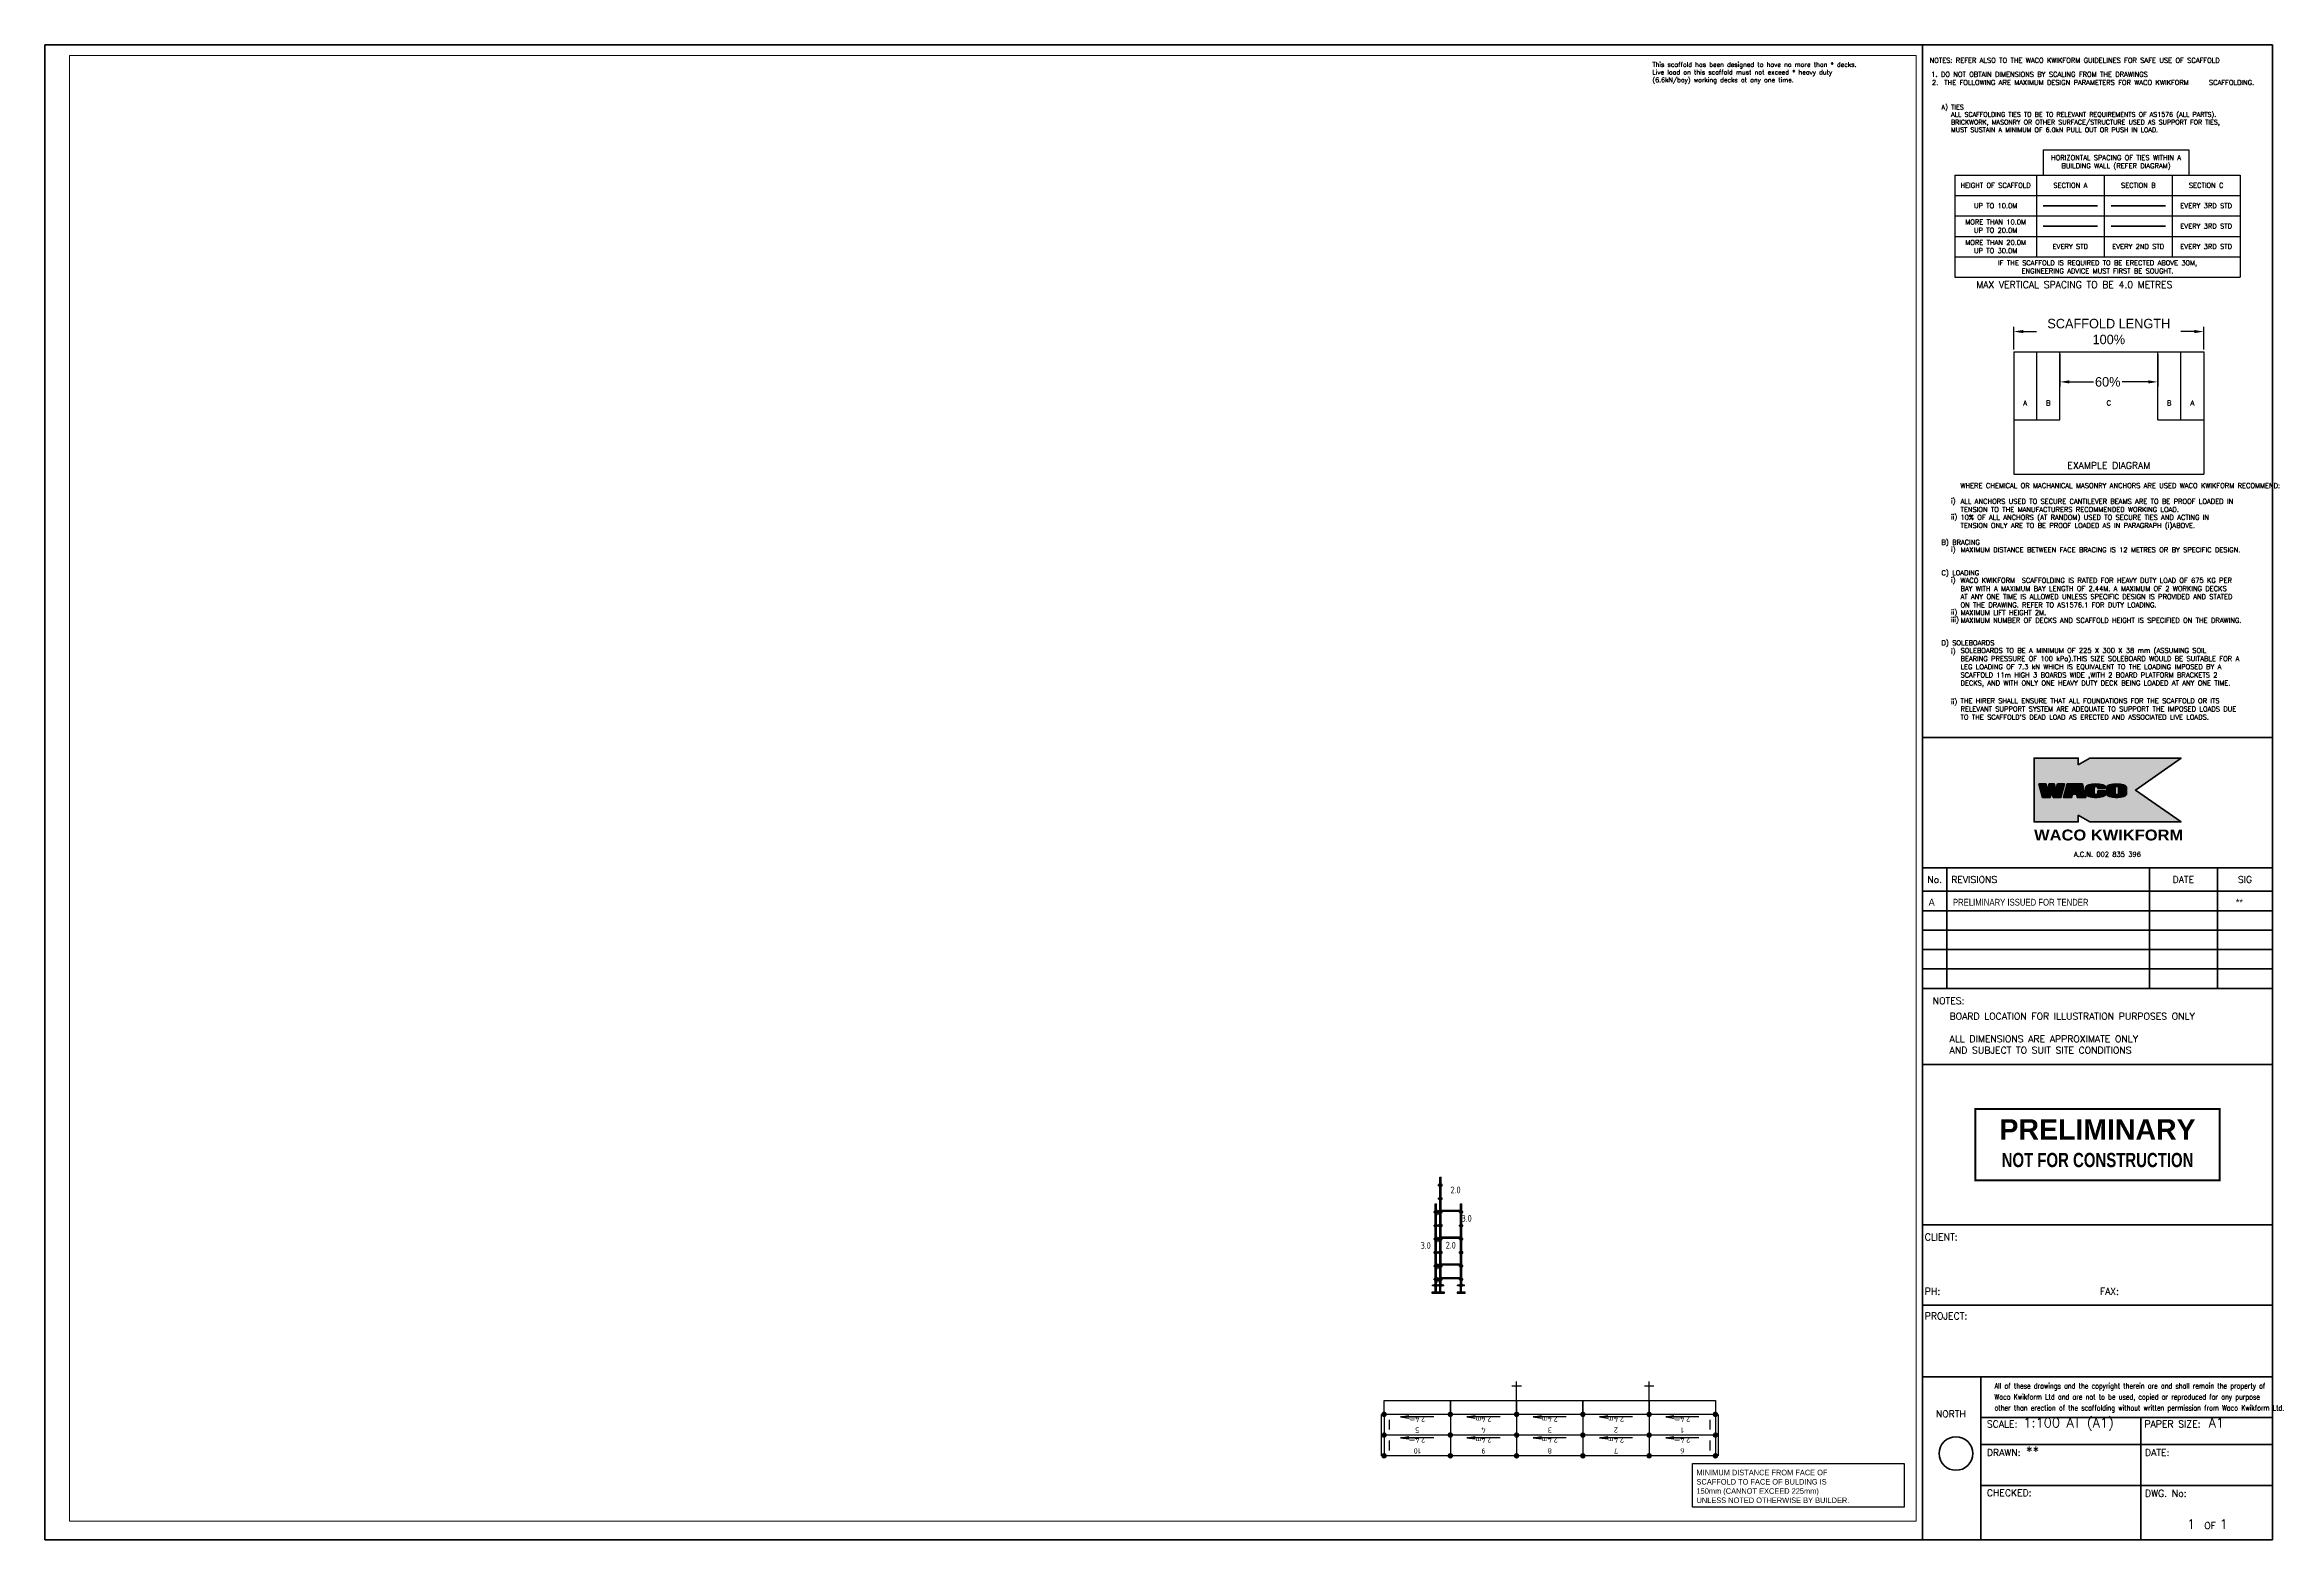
# Paper-space layout 'WACO Kwikform A1 Drawing Sheet' of a CAD drawing. Header units: millimetres. Extents: x 0 to 822, y 0 to 550.
# The model-space entities are those that its viewports show. They can reach past a viewport. Long polylines and large blocks are cut down to what shows.
import ezdxf
from ezdxf.enums import TextEntityAlignment as Align

# ---------------------------------------------------------------- set-up
doc = ezdxf.new("R2010")
doc.units = ezdxf.units.MM
doc.header["$PDMODE"] = 34
doc.header["$PDSIZE"] = -10
doc.linetypes.add('KwikScaf_DASHED', pattern=[3.75, 2.5, -1.25])
doc.linetypes.add('KwikScaf_Line', pattern=[1, 1, 0])
doc.layers.get('0').update_dxf_attribs({"linetype": 'CONTINUOUS'})
doc.layers.get('Defpoints').update_dxf_attribs({"linetype": 'CONTINUOUS'})
for name, color, linetype in [('DISTANCE', 3, 'CONTINUOUS'), ('KwikScaf Matrix', 7, 'CONTINUOUS'), ('KwikScaf Schematic', 7, 'CONTINUOUS'), ('KwikScaf Sections', 7, 'CONTINUOUS'), ('PRELIMINARY', 7, 'CONTINUOUS'), ('RED', 8, 'CONTINUOUS')]:
    doc.layers.add(name, color=color, linetype=linetype)
for name, color, linetype, lineweight in [('Sheet 018', 10, 'CONTINUOUS', 18), ('Sheet 025', 7, 'CONTINUOUS', 25), ('Sheet 035', 5, 'CONTINUOUS', 35), ('Sheet 050', 130, 'CONTINUOUS', 50), ('Sheet 070', 180, 'CONTINUOUS', 70)]:
    doc.layers.add(name, color=color, linetype=linetype, lineweight=lineweight)
doc.layers.add('Viewport', color=7, linetype='CONTINUOUS', plot=False)
doc.styles.add('ARCH', font='archd.shx', dxfattribs={"height": 250})
doc.styles.add('KwikScaf ISO', font='isocp.shx')
doc.styles.add('ROMANS', font='romans')
doc.styles.add('STAMP', font='ARIALBD.TTF')
doc.styles.add('WACO', font='ariblk.TTF')
doc.dimstyles.new('ISO-35', dxfattribs={"dimscale": 0, "dimtxt": 3.5, "dimasz": 3.5, "dimexe": 1.75, "dimexo": 0.875, "dimgap": 0.875, "dimtad": 1, "dimdsep": 46, "dimtxsty": 'Standard', "dimcen": 3.5, "dimadec": 0, "dimazin": 0, "dimtfac": 1, "dimtmove": 2, "dimatfit": 3, "dimfxl": 1, "dimtolj": 1, "dimtzin": 0, "dimarcsym": 0})
pattern_1 = [(0, (0, 0), (0, 0.174625), [0.127, -0.047625]), (90, (0, 0), (-0.174625, 1e-17), [0.127, -0.047625])]

# ---------------------------------------------------------------- blocks, each defined once
blk = doc.blocks.new('REVDES')
at = {"style": 'ARCH'}
for tag, p in [('01', (2.31, 1.87)), ('03', (87.68, 1.87)), ('04', (115.37, 1.87))]:
    blk.add_attdef(tag, p, '', height=2.5, dxfattribs=at)
at = {"style": 'ARCH', "width": 0.85}
blk.add_attdef('02', (11.25, 1.87), '', height=2.5, dxfattribs=at)
blk = doc.blocks.new('PREL')
at = {"layer": 'RED', "const_width": 100}
blk.add_lwpolyline([(6000, 1750), (-6000, 1750), (-6000, -1750), (6000, -1750)], close=True, dxfattribs=at)
at = {"layer": 'RED', "style": 'STAMP'}
blk.add_text('PRELIMINARY', height=1000, dxfattribs=at).set_placement((0, 750), align=Align.MIDDLE)
at = {"layer": 'RED', "style": 'STAMP', "width": 0.75}
blk.add_text('NOT FOR CONSTRUCTION', height=700, dxfattribs=at).set_placement((0, -750), align=Align.MIDDLE)
blk = doc.blocks.new('*D29')
at = {"color": 0, "lineweight": -2}
for p, q in [((724.69, 437.85), (724.69, 446.22)), ((728.19, 444.47), (733.14, 444.47)), ((791.19, 444.47), (786.23, 444.47)), ((794.69, 437.85), (794.69, 446.22))]:
    blk.add_line(p, q, dxfattribs=at)
at = {"color": 0}
for points in [[(728.19, 445.06), (728.19, 443.89), (724.69, 444.47)], [(791.19, 445.06), (791.19, 443.89), (794.69, 444.47)]]:
    blk.add_solid(points, dxfattribs=at)
at = {"layer": 'Defpoints', "color": 0}
for p in [(794.69, 444.47), (724.69, 436.98), (794.69, 436.98)]:
    blk.add_point(p, dxfattribs=at)
at = {"color": 0, "insert": (759.69, 444.47), "char_height": 3.5, "attachment_point": 5}
blk.add_mtext('\\A1;SCAFFOLD LENGTH\\P100%', dxfattribs=at)
blk = doc.blocks.new('*D30')
at = {"color": 0, "lineweight": -2}
for p, q in [((741.69, 436.1), (741.69, 424.21)), ((777.69, 436.1), (777.69, 424.21)), ((745.19, 425.96), (754.05, 425.96)), ((774.19, 425.96), (764.55, 425.96))]:
    blk.add_line(p, q, dxfattribs=at)
at = {"color": 0}
for points in [[(745.19, 426.54), (745.19, 425.38), (741.69, 425.96)], [(774.19, 426.54), (774.19, 425.38), (777.69, 425.96)]]:
    blk.add_solid(points, dxfattribs=at)
at = {"layer": 'Defpoints', "color": 0}
for p in [(741.69, 436.98), (777.69, 436.98), (777.69, 425.96)]:
    blk.add_point(p, dxfattribs=at)
at = {"color": 0, "insert": (759.3, 425.96), "char_height": 3.5, "attachment_point": 5}
blk.add_mtext('\\A1;60%', dxfattribs=at)
blk = doc.blocks.new('REVISED TITLE')
at = {"layer": 'Sheet 025', "style": 'ROMANS'}
for s, p in [('CLIENT:', (-128.05, 110.15)), ('PH:', (-128.05, 90.15)), ('FAX:', (-63.6, 90.15)), ('PROJECT:', (-128.05, 81.06)), ('SCALE:', (-105.19, 41.33)), ('PAPER SIZE:', (-47.19, 41.33)), ('DRAWN:', (-105.19, 30.85)), ('DATE:', (-46.99, 30.85)), ('CHECKED:', (-105.19, 16.04)), ('DWG. No:', (-46.99, 15.86)), ('OF', (-25.18, 3.98))]:
    blk.add_text(s, height=2.5, dxfattribs=at).set_placement(p)
at = {"layer": 'Sheet 035', "style": 'ROMANS'}
for tag, p in [('CLIENT_CONTACT', (-110.61, 110.15)), ('COMPANY', (-110.61, 105.15)), ('ADDRESS_STREET', (-110.61, 100.15)), ('CITY', (-110.61, 95.15)), ('PHONE_NO.', (-110.61, 90.15)), ('FAX_NO.', (-46.16, 90.15)), ('PROJECT_TITLE:', (-110.61, 81.06)), ('PROJECT_DESCRIPTION', (-110.61, 76.06)), ('PROJECT_DESCRIPTION_2', (-110.61, 71.06)), ('PROJECT_DESCRIPTION_3', (-110.61, 66.06)), ('PROJECT_DESCRIPTION_4', (-110.61, 61.06)), ('SCALE', (-91.76, 41.33)), ('PAPER_SIZE', (-23.56, 41.33)), ('DRAFTSMAN', (-90.76, 30.85)), ('DATE', (-35.55, 30.85)), ('DWG_NO', (-46.15, 9.93))]:
    blk.add_attdef(tag, p, '', height=3.5, dxfattribs=at)
for tag, p in [('PAGE_NO.', (-30.05, 3.98)), ('OF_PAGES.', (-18.05, 3.98))]:
    blk.add_attdef(tag, text='', height=3.5, dxfattribs=at).set_placement(p, align=Align.CENTER)
blk = doc.blocks.new('WACO LOGO')
h = blk.add_hatch()
h.set_pattern_fill('ANGLE', color=140, scale=0.025, style=0)
h.set_pattern_definition(pattern_1)
h.paths.add_polyline_path([(493.69, 275.27), (494.27, 273.1), (497.09, 273.1), (498.42, 278.06), (495.82, 278.06), (495.23, 275.87), (494.64, 278.06), (492.73, 278.06), (492.14, 275.87), (491.55, 278.06), (488.96, 278.06), (490.29, 273.1), (493.11, 273.1)])
h = blk.add_hatch()
h.set_pattern_fill('ANGLE', color=140, scale=0.025, style=0)
h.set_pattern_definition(pattern_1)
h.paths.add_polyline_path([(504.96, 278.06), (499.32, 278.06), (497.99, 273.1), (501.01, 273.1), (501.33, 274.31), (502.79, 274.31), (503.11, 273.1), (506.29, 273.1)])
h.paths.add_polyline_path([(502.14, 276.71), (502.6, 274.99), (501.68, 274.99)], flags=16)
h = blk.add_hatch()
h.set_pattern_fill('ANGLE', color=140, scale=0.025, style=0)
h.set_pattern_definition(pattern_1)
edge = h.paths.add_edge_path()
edge.add_ellipse((509.97, 276.84), major_axis=(-0.658, 0), ratio=0.455652, start_angle=180, end_angle=360, ccw=False)
edge.add_line((510.63, 276.84), (510.63, 276.42))
edge.add_line((510.63, 276.42), (513.49, 276.42))
edge.add_line((513.49, 276.42), (513.49, 276.96))
edge.add_ellipse((509.88, 276.96), major_axis=(-3.61, 0), ratio=0.304653, start_angle=180, end_angle=360)
edge.add_line((506.27, 276.96), (506.27, 274.2))
edge.add_ellipse((509.88, 274.2), major_axis=(-3.61, 0), ratio=0.304653, start_angle=0, end_angle=180)
edge.add_line((513.49, 274.2), (513.49, 275.5))
edge.add_line((513.49, 275.5), (510.63, 275.5))
edge.add_line((510.63, 275.5), (510.63, 274.44))
edge.add_ellipse((509.97, 274.48), major_axis=(-0.658, 0), ratio=0.455652, start_angle=0, end_angle=180, ccw=False)
edge.add_line((509.31, 274.48), (509.31, 276.88))
h = blk.add_hatch()
h.set_pattern_fill('ANGLE', color=140, scale=0.025, style=0)
h.set_pattern_definition(pattern_1)
edge = h.paths.add_edge_path()
edge.add_ellipse((517.56, 276.96), major_axis=(-3.61, 0), ratio=0.304653, start_angle=180, end_angle=360)
edge.add_line((513.95, 276.96), (513.95, 274.2))
edge.add_ellipse((517.56, 274.2), major_axis=(-3.61, 0), ratio=0.304653, start_angle=0, end_angle=180)
edge.add_line((521.17, 274.2), (521.17, 276.96))
edge = h.paths.add_edge_path(flags=16)
edge.add_ellipse((517.65, 276.84), major_axis=(-0.658, 0), ratio=0.455652, start_angle=180, end_angle=360, ccw=False)
edge.add_line((518.31, 276.84), (518.31, 274.44))
edge.add_ellipse((517.65, 274.48), major_axis=(-0.658, 0), ratio=0.455652, start_angle=0, end_angle=180, ccw=False)
edge.add_line((517, 274.48), (517, 276.88))
at = {"layer": 'Sheet 070'}
h = blk.add_hatch(color=51, dxfattribs=at)
h.paths.add_polyline_path([(501.68, 274.99), (502.6, 274.99), (502.14, 276.71)], flags=0)
h.paths.add_polyline_path([(506.29, 273.1), (504.96, 278.06), (499.32, 278.06), (497.99, 273.1), (501.01, 273.1), (501.33, 274.31), (502.79, 274.31), (503.11, 273.1)], flags=16)
h.paths.add_polyline_path([(490.29, 273.1), (488.96, 278.06), (491.55, 278.06), (492.14, 275.87), (492.73, 278.06), (494.64, 278.06), (495.23, 275.87), (495.82, 278.06), (498.42, 278.06), (497.09, 273.1), (494.27, 273.1), (493.69, 275.27), (493.11, 273.1)], flags=16)
h.paths.add_polyline_path([(503.44, 285.06), (503.44, 287.56), (487.19, 287.56), (487.19, 264.06), (503.44, 264.06), (503.44, 266.56), (507.77, 264.06), (541.27, 264.06), (524.49, 275.81), (541.27, 287.56), (507.77, 287.56)])
edge = h.paths.add_edge_path(flags=16)
edge.add_line((510.63, 274.48), (510.63, 275.5))
edge.add_line((510.63, 275.5), (513.49, 275.5))
edge.add_line((513.49, 275.5), (513.49, 274.2))
edge.add_ellipse((509.88, 274.2), major_axis=(-3.61, 0), ratio=0.304653, start_angle=0, end_angle=180, ccw=False)
edge.add_line((506.27, 274.2), (506.27, 276.96))
edge.add_ellipse((509.88, 276.96), major_axis=(-3.61, 0), ratio=0.304653, start_angle=180, end_angle=360, ccw=False)
edge.add_line((513.49, 276.96), (513.49, 276.42))
edge.add_line((513.49, 276.42), (510.63, 276.42))
edge.add_line((510.63, 276.42), (510.63, 276.84))
edge.add_ellipse((509.97, 276.84), major_axis=(-0.658, 0), ratio=0.455652, start_angle=180, end_angle=360)
edge.add_line((509.31, 276.84), (509.31, 274.48))
edge.add_ellipse((509.97, 274.48), major_axis=(-0.658, 0), ratio=0.455652, start_angle=0, end_angle=180)
edge = h.paths.add_edge_path(flags=16)
edge.add_ellipse((517.56, 274.2), major_axis=(-3.61, 0), ratio=0.304653, start_angle=0, end_angle=180, ccw=False)
edge.add_line((513.95, 274.2), (513.95, 276.96))
edge.add_ellipse((517.56, 276.96), major_axis=(-3.61, 0), ratio=0.304653, start_angle=180, end_angle=360, ccw=False)
edge.add_line((521.17, 276.96), (521.17, 274.2))
edge = h.paths.add_edge_path(flags=0)
edge.add_line((517, 276.84), (517, 274.48))
edge.add_ellipse((517.65, 274.48), major_axis=(-0.658, 0), ratio=0.455652, start_angle=0, end_angle=180)
edge.add_line((518.31, 274.48), (518.31, 276.84))
edge.add_ellipse((517.65, 276.84), major_axis=(-0.658, 0), ratio=0.455652, start_angle=180, end_angle=360)
for p, q in [((506.27, 276.96), (506.27, 274.2)), ((509.31, 276.84), (509.31, 274.48)), ((510.63, 276.84), (510.63, 276.42)), ((510.63, 276.42), (513.49, 276.42)), ((513.49, 276.42), (513.49, 276.96)), ((513.95, 276.96), (513.95, 274.2)), ((517, 276.84), (517, 274.48)), ((518.31, 276.84), (518.31, 274.48)), ((521.17, 274.2), (521.17, 276.96))]:
    blk.add_line(p, q, dxfattribs=at)
at = {"layer": 'Sheet 070', "color": 7}
blk.add_lwpolyline([(503.44, 285.06), (503.44, 287.56), (487.19, 287.56), (487.19, 264.06), (503.44, 264.06), (503.44, 266.56), (507.77, 264.06), (541.27, 264.06), (524.49, 275.81), (541.27, 287.56), (507.77, 287.56)], close=True, dxfattribs=at)
at = {"layer": 'Sheet 070'}
for points in [[(490.29, 273.1), (488.96, 278.06), (491.55, 278.06), (492.14, 275.87), (492.73, 278.06), (494.64, 278.06), (495.23, 275.87), (495.82, 278.06), (498.42, 278.06), (497.09, 273.1), (494.27, 273.1), (493.69, 275.27), (493.11, 273.1), (490.29, 273.1)], [(506.29, 273.1), (504.96, 278.06), (499.32, 278.06), (497.99, 273.1), (501.01, 273.1), (501.33, 274.31), (502.79, 274.31), (503.11, 273.1)], [(501.68, 274.99), (502.6, 274.99), (502.14, 276.71)]]:
    blk.add_lwpolyline(points, close=True, dxfattribs=at)
blk.add_lwpolyline([(510.63, 274.48), (510.63, 275.5), (513.49, 275.5), (513.49, 274.2)], dxfattribs=at)
for centre, major_axis, ratio in [((509.88, 276.96), (-3.61, 0), 0.304653), ((509.97, 276.84), (-0.658, 0), 0.455652), ((517.56, 276.96), (-3.61, 0), 0.304653), ((517.65, 276.84), (-0.658, 0), 0.455652)]:
    blk.add_ellipse(centre, major_axis=major_axis, ratio=ratio, start_param=3.141593, end_param=6.283185, dxfattribs=at)
at = {"layer": 'Sheet 070', "extrusion": (0, 0, -1)}
for centre, major_axis, ratio in [((509.88, 274.2), (-3.61, 0), 0.304653), ((509.97, 274.48), (-0.658, 0), 0.455652), ((517.56, 274.2), (-3.61, 0), 0.304653), ((517.65, 274.48), (-0.658, 0), 0.455652)]:
    blk.add_ellipse(centre, major_axis=major_axis, ratio=ratio, start_param=3.141593, end_param=6.283185, dxfattribs=at)
blk = doc.blocks.new('2D Jack Adjustable Screw')
at = {"color": 0, "extrusion": (1, -1.83691e-16, 2.30446e-16)}
for p, q in [((-265.5, 100), (-273.5, 100)), ((-273.5, 100), (-273.5, -52)), ((-265.5, 100), (-265.5, -52)), ((-265.5, 42.5), (-40, 42.5)), ((-265.5, 5.5), (-40, 5.5)), ((-40, 87.75), (-35, 87.75)), ((-40, 87.75), (-40, 24)), ((-40, 24), (-40, -39.75)), ((-35, 151.5), (-20, 151.5)), ((-35, 62.25), (-35, 151.5)), ((-35, 62.25), (-20, 62.25)), ((-20, 62.25), (-20, 151.5)), ((-20, 87.75), (0, 87.75)), ((0, 24), (0, 87.75)), ((0, 42.5), (454.5, 42.5)), ((0, -39.75), (0, 24)), ((0, 5.5), (454.5, 5.5)), ((454.5, 24), (454.5, 42.5)), ((454.5, 5.5), (454.5, 24)), ((-265.5, -52), (-273.5, -52)), ((-40, -39.75), (-35, -39.75)), ((-20, -14.25), (-35, -14.25)), ((-35, -103.5), (-35, -14.25)), ((-35, -103.5), (-20, -103.5)), ((-20, -103.5), (-20, -14.25)), ((-20, -39.75), (0, -39.75))]:
    blk.add_line(p, q, dxfattribs=at)
blk = doc.blocks.new('2D Standard 3 Metre')
at = {"layer": 'KwikScaf Matrix', "color": 0, "extrusion": (0, 1, 0)}
for p, q in [((-185, -24), (-185, 24)), ((-185, 24), (-8, 24)), ((-33, 16), (7, 16)), ((-33, 16), (-33, 6)), ((-33, 6), (-33, -6)), ((-8, 64), (-8, 60)), ((-8, 64), (32, 64)), ((-8, 60), (-8, 22)), ((-8, 22), (32, 22)), ((-8, 22), (-8, 18)), ((32, 18), (-8, 18)), ((7, 6), (7, 16)), ((7, -6), (7, 6)), ((32, 60), (32, 64)), ((32, 22), (32, 60)), ((32, 24), (487, 24)), ((32, 18), (32, 22)), ((462, 16), (462, 6)), ((462, 16), (502, 16)), ((462, 6), (462, -6)), ((487, 64), (487, 60)), ((487, 64), (527, 64)), ((487, 60), (487, 22)), ((487, 22), (527, 22)), ((487, 22), (487, 18)), ((527, 18), (487, 18)), ((502, 6), (502, 16)), ((502, -6), (502, 6)), ((527, 60), (527, 64)), ((527, 22), (527, 60)), ((527, 24), (982, 24)), ((527, 18), (527, 22)), ((957, 16), (997, 16)), ((957, 16), (957, 6)), ((957, 6), (957, -6)), ((982, 64), (982, 60)), ((982, 64), (1022, 64)), ((982, 60), (982, 22)), ((982, 22), (1022, 22)), ((982, 22), (982, 18)), ((1022, 18), (982, 18)), ((997, 6), (997, 16)), ((997, -6), (997, 6)), ((1022, 60), (1022, 64)), ((1022, 22), (1022, 60)), ((1022, 24), (1477, 24)), ((1022, 18), (1022, 22)), ((1452, 16), (1492, 16)), ((1452, 16), (1452, 6)), ((1452, 6), (1452, -6)), ((1477, 64), (1477, 60)), ((1477, 64), (1517, 64)), ((1477, 60), (1477, 22)), ((1477, 22), (1517, 22)), ((1477, 22), (1477, 18)), ((1517, 18), (1477, 18)), ((1492, 6), (1492, 16)), ((1492, -6), (1492, 6)), ((1517, 60), (1517, 64)), ((1517, 22), (1517, 60)), ((1517, 24), (1972, 24)), ((1517, 18), (1517, 22)), ((1947, 16), (1987, 16)), ((1947, 16), (1947, 6)), ((1947, 6), (1947, -6)), ((1972, 64), (1972, 60)), ((1972, 64), (2012, 64)), ((1972, 60), (1972, 22)), ((1972, 22), (2012, 22)), ((1972, 22), (1972, 18)), ((2012, 18), (1972, 18)), ((1987, 6), (1987, 16)), ((1987, -6), (1987, 6)), ((2012, 60), (2012, 64)), ((2012, 22), (2012, 60)), ((2012, 24), (2467, 24)), ((2012, 18), (2012, 22)), ((2442, 16), (2442, 6)), ((2442, 16), (2482, 16)), ((2442, 6), (2442, -6)), ((2467, 64), (2467, 60)), ((2467, 64), (2507, 64)), ((2467, 60), (2467, 22)), ((2467, 22), (2507, 22)), ((2467, 22), (2467, 18)), ((2507, 18), (2467, 18)), ((2482, 6), (2482, 16)), ((2482, -6), (2482, 6)), ((2507, 60), (2507, 64)), ((2507, 22), (2507, 60)), ((2507, 24), (2787, 24)), ((2507, 18), (2507, 22)), ((2787, 24), (2787, -24)), ((-185, -24), (-8, -24)), ((-33, -6), (-33, -16)), ((-33, -16), (7, -16)), ((-8, -18), (32, -18)), ((-8, -18), (-8, -22)), ((-8, -22), (-8, -60)), ((-8, -22), (32, -22)), ((-8, -60), (-8, -64)), ((-8, -64), (32, -64)), ((7, -16), (7, -6)), ((32, -22), (32, -18)), ((32, -60), (32, -22)), ((32, -24), (487, -24)), ((32, -64), (32, -60)), ((462, -6), (462, -16)), ((462, -16), (502, -16)), ((487, -18), (527, -18)), ((487, -18), (487, -22)), ((487, -22), (487, -60)), ((487, -22), (527, -22)), ((487, -60), (487, -64)), ((487, -64), (527, -64)), ((502, -16), (502, -6)), ((527, -22), (527, -18)), ((527, -60), (527, -22)), ((527, -24), (982, -24)), ((527, -64), (527, -60)), ((957, -6), (957, -16)), ((957, -16), (997, -16)), ((982, -18), (1022, -18)), ((982, -18), (982, -22)), ((982, -22), (982, -60)), ((982, -22), (1022, -22)), ((982, -60), (982, -64)), ((982, -64), (1022, -64)), ((997, -16), (997, -6)), ((1022, -22), (1022, -18)), ((1022, -60), (1022, -22)), ((1022, -24), (1477, -24)), ((1022, -64), (1022, -60)), ((1452, -6), (1452, -16)), ((1452, -16), (1492, -16)), ((1477, -18), (1517, -18)), ((1477, -18), (1477, -22)), ((1477, -22), (1477, -60)), ((1477, -22), (1517, -22)), ((1477, -60), (1477, -64)), ((1477, -64), (1517, -64)), ((1492, -16), (1492, -6)), ((1517, -22), (1517, -18)), ((1517, -60), (1517, -22)), ((1517, -24), (1972, -24)), ((1517, -64), (1517, -60)), ((1947, -6), (1947, -16)), ((1947, -16), (1987, -16)), ((1972, -18), (2012, -18)), ((1972, -18), (1972, -22)), ((1972, -22), (1972, -60)), ((1972, -22), (2012, -22)), ((1972, -60), (1972, -64)), ((1972, -64), (2012, -64)), ((1987, -16), (1987, -6)), ((2012, -22), (2012, -18)), ((2012, -60), (2012, -22)), ((2012, -24), (2467, -24)), ((2012, -64), (2012, -60)), ((2442, -6), (2442, -16)), ((2442, -16), (2482, -16)), ((2467, -18), (2507, -18)), ((2467, -18), (2467, -22)), ((2467, -22), (2467, -60)), ((2467, -22), (2507, -22)), ((2467, -60), (2467, -64)), ((2467, -64), (2507, -64)), ((2482, -16), (2482, -6)), ((2507, -22), (2507, -18)), ((2507, -60), (2507, -22)), ((2507, -24), (2787, -24)), ((2507, -64), (2507, -60))]:
    blk.add_line(p, q, dxfattribs=at)
blk = doc.blocks.new('2D Standard 2 Metre')
at = {"layer": 'KwikScaf Matrix', "color": 0, "extrusion": (0, 1, 0)}
for p, q in [((-185, -24), (-185, 24)), ((-185, 24), (-8, 24)), ((-33, 16), (7, 16)), ((-33, 16), (-33, 6)), ((-33, 6), (-33, -6)), ((-8, 64), (-8, 60)), ((-8, 64), (32, 64)), ((-8, 60), (-8, 22)), ((-8, 22), (32, 22)), ((-8, 22), (-8, 18)), ((32, 18), (-8, 18)), ((7, 6), (7, 16)), ((7, -6), (7, 6)), ((32, 60), (32, 64)), ((32, 22), (32, 60)), ((32, 24), (487, 24)), ((32, 18), (32, 22)), ((462, 16), (502, 16)), ((462, 16), (462, 6)), ((462, 6), (462, -6)), ((487, 64), (487, 60)), ((487, 64), (527, 64)), ((487, 60), (487, 22)), ((487, 22), (527, 22)), ((487, 22), (487, 18)), ((527, 18), (487, 18)), ((502, 6), (502, 16)), ((502, -6), (502, 6)), ((527, 60), (527, 64)), ((527, 22), (527, 60)), ((527, 24), (982, 24)), ((527, 18), (527, 22)), ((957, 16), (997, 16)), ((957, 16), (957, 6)), ((957, 6), (957, -6)), ((982, 64), (982, 60)), ((982, 64), (1022, 64)), ((982, 60), (982, 22)), ((982, 22), (1022, 22)), ((982, 22), (982, 18)), ((1022, 18), (982, 18)), ((997, 6), (997, 16)), ((997, -6), (997, 6)), ((1022, 60), (1022, 64)), ((1022, 22), (1022, 60)), ((1022, 24), (1477, 24)), ((1022, 18), (1022, 22)), ((1452, 16), (1492, 16)), ((1452, 16), (1452, 6)), ((1452, 6), (1452, -6)), ((1477, 64), (1517, 64)), ((1477, 64), (1477, 60)), ((1477, 60), (1477, 22)), ((1477, 22), (1517, 22)), ((1477, 22), (1477, 18)), ((1517, 18), (1477, 18)), ((1492, 6), (1492, 16)), ((1492, -6), (1492, 6)), ((1517, 60), (1517, 64)), ((1517, 22), (1517, 60)), ((1517, 24), (1796, 24)), ((1517, 18), (1517, 22)), ((1796, 24), (1796, -24)), ((-185, -24), (-8, -24)), ((-33, -6), (-33, -16)), ((-33, -16), (7, -16)), ((-8, -18), (32, -18)), ((-8, -18), (-8, -22)), ((-8, -22), (-8, -60)), ((-8, -22), (32, -22)), ((-8, -60), (-8, -64)), ((-8, -64), (32, -64)), ((7, -16), (7, -6)), ((32, -22), (32, -18)), ((32, -60), (32, -22)), ((32, -24), (487, -24)), ((32, -64), (32, -60)), ((462, -6), (462, -16)), ((462, -16), (502, -16)), ((487, -18), (527, -18)), ((487, -18), (487, -22)), ((487, -22), (487, -60)), ((487, -22), (527, -22)), ((487, -60), (487, -64)), ((487, -64), (527, -64)), ((502, -16), (502, -6)), ((527, -22), (527, -18)), ((527, -60), (527, -22)), ((527, -24), (982, -24)), ((527, -64), (527, -60)), ((957, -6), (957, -16)), ((957, -16), (997, -16)), ((982, -18), (1022, -18)), ((982, -18), (982, -22)), ((982, -22), (982, -60)), ((982, -22), (1022, -22)), ((982, -60), (982, -64)), ((982, -64), (1022, -64)), ((997, -16), (997, -6)), ((1022, -22), (1022, -18)), ((1022, -60), (1022, -22)), ((1022, -24), (1477, -24)), ((1022, -64), (1022, -60)), ((1452, -6), (1452, -16)), ((1452, -16), (1492, -16)), ((1477, -18), (1517, -18)), ((1477, -18), (1477, -22)), ((1477, -22), (1517, -22)), ((1477, -22), (1477, -60)), ((1477, -60), (1477, -64)), ((1477, -64), (1517, -64)), ((1492, -16), (1492, -6)), ((1517, -22), (1517, -18)), ((1517, -60), (1517, -22)), ((1517, -24), (1796, -24)), ((1517, -64), (1517, -60))]:
    blk.add_line(p, q, dxfattribs=at)
blk = doc.blocks.new('Double C Coupler')
at = {"color": 3}
for p, q in [((-120, 0), (-62, 0)), ((-120, -5), (-120, 0)), ((0, 0), (-58, 0)), ((0, -5), (0, 0)), ((-67, -5), (-120, -5)), ((-120, -62), (-120, -57)), ((-120, -57), (-67, -57)), ((-62, -62), (-120, -62)), ((-109, -5), (-109, -57)), ((-105, -62), (-75, -62)), ((-65, -55), (-65, -7)), ((-60, -2), (-60, -60)), ((-60, -2), (-60, -60)), ((-58, -62), (0, -62)), ((-55, -55), (-55, -7)), ((-53, -5), (0, -5)), ((0, -57), (-53, -57)), ((-15, -62), (-45, -62)), ((-11, -5), (-11, -57)), ((0, -62), (0, -57))]:
    blk.add_line(p, q, dxfattribs=at)
at = {"color": 3, "extrusion": (0, -1, 6.12303e-17)}
for p, q in [((-109, 27), (-109, 0)), ((-79, 27), (-109, 27)), ((-82, 0), (-79, 27)), ((-38, 0), (-41, 27)), ((-41, 27), (-11, 27)), ((-11, 27), (-11, 0)), ((-109, -62), (-109, -137)), ((-109, -137), (-99, -137)), ((-99, -137), (-90, -62)), ((-89, -57), (-83, -5)), ((-31, -57), (-37, -5)), ((-21, -137), (-30, -62)), ((-11, -137), (-21, -137)), ((-11, -62), (-11, -137))]:
    blk.add_line(p, q, dxfattribs=at)
at = {"color": 3}
for centre, start, end in [((-62, -2), 0, 90), ((-58, -2), 90, 180), ((-67, -7), 0, 90), ((-67, -55), 270, 0), ((-62, -60), 270, 0), ((-58, -60), 180, 270), ((-53, -7), 90, 180), ((-53, -55), 180, 270)]:
    blk.add_arc(centre, 2, start, end, dxfattribs=at)
blk = doc.blocks.new('0.8m Transom')
at = {"color": 2, "extrusion": (0, 1, -1.83691e-16)}
for p, q in [((63360, 14584), (63360, 14659)), ((63360, 14659), (63380, 14659)), ((63370, 14584), (63360, 14584)), ((63373, 14609), (63370, 14584)), ((63410, 14609), (63373, 14609)), ((63380, 14659), (63377, 14634)), ((63377, 14634), (63385, 14634)), ((63385, 14672), (64049, 14672)), ((63385, 14639), (63385, 14672)), ((63385, 14639), (64049, 14639)), ((63385, 14634), (63385, 14639)), ((63385, 14634), (64049, 14634)), ((63410, 14634), (63410, 14609)), ((64024, 14634), (64024, 14609)), ((64024, 14609), (64061, 14609)), ((64049, 14639), (64049, 14672)), ((64049, 14634), (64049, 14639)), ((64057, 14634), (64049, 14634)), ((64054, 14659), (64057, 14634)), ((64074, 14659), (64054, 14659)), ((64061, 14609), (64064, 14584)), ((64064, 14584), (64074, 14584)), ((64074, 14584), (64074, 14659))]:
    blk.add_line(p, q, dxfattribs=at)

msp = doc.modelspace()

# ---------------------------------------------------------------- linework, layer by layer
at = {"layer": 'KwikScaf Schematic', "color": 3, "linetype": 'KwikScaf_Line'}
for p, q in [((49443, 2553), (49093, 2553)), ((49268, 2028), (49268, 2728)), ((54321, 2553), (53971, 2553)), ((54146, 2028), (54146, 2728)), ((44390, 1520), (44390, 2028)), ((44390, 2028), (46829, 2028)), ((46829, 1520), (46829, 2028)), ((46829, 2028), (49268, 2028)), ((46829, 2028), (46829, 1520)), ((49268, 2028), (49268, 1520)), ((49268, 1520), (49268, 2028)), ((49268, 2028), (51707, 2028)), ((51707, 2028), (51707, 1520)), ((51707, 1520), (51707, 2028)), ((51707, 2028), (54146, 2028)), ((54146, 2028), (54146, 1520)), ((54146, 1520), (54146, 2028)), ((54146, 2028), (56585, 2028)), ((56585, 2028), (56585, 1520)), ((44390, 1520), (44390, 758)), ((46829, 1520), (44390, 1520)), ((44999, 1425), (45304, 1473)), ((46219, 1425), (44999, 1425)), ((44999, 1425), (45304, 1378)), ((46829, 1520), (46829, 758)), ((49268, 1520), (46829, 1520)), ((47438, 1425), (47743, 1473)), ((48658, 1425), (47438, 1425)), ((47438, 1425), (47743, 1378)), ((49268, 1520), (49268, 758)), ((51707, 1520), (49268, 1520)), ((49877, 1425), (50182, 1473)), ((51097, 1425), (49877, 1425)), ((49877, 1425), (50182, 1378)), ((51707, 1520), (51707, 758)), ((54146, 1520), (51707, 1520)), ((52316, 1425), (52621, 1473)), ((53536, 1425), (52316, 1425)), ((52316, 1425), (52621, 1378)), ((54146, 1520), (54146, 758)), ((56585, 1520), (54146, 1520)), ((54755, 1425), (55060, 1473)), ((55975, 1425), (54755, 1425)), ((54755, 1425), (55060, 1378)), ((56585, 1520), (56585, 758)), ((46829, 758), (44390, 758)), ((44390, 758), (44390, -4)), ((44999, 663), (45304, 711)), ((46219, 663), (44999, 663)), ((44999, 663), (45304, 616)), ((49268, 758), (46829, 758)), ((46829, 758), (46829, -4)), ((47438, 663), (47743, 711)), ((48658, 663), (47438, 663)), ((47438, 663), (47743, 616)), ((51707, 758), (49268, 758)), ((49268, 758), (49268, -4)), ((49877, 663), (50182, 711)), ((51097, 663), (49877, 663)), ((49877, 663), (50182, 616)), ((54146, 758), (51707, 758)), ((51707, 758), (51707, -4)), ((52316, 663), (52621, 711)), ((53536, 663), (52316, 663)), ((52316, 663), (52621, 616)), ((56585, 758), (54146, 758)), ((54146, 758), (54146, -4)), ((54755, 663), (55060, 711)), ((55975, 663), (54755, 663)), ((54755, 663), (55060, 616)), ((56585, 758), (56585, -4)), ((46829, -4), (44390, -4)), ((49268, -4), (46829, -4)), ((51707, -4), (49268, -4)), ((54146, -4), (51707, -4)), ((56585, -4), (54146, -4))]:
    msp.add_line(p, q, dxfattribs=at)
at = {"layer": 'KwikScaf Schematic', "color": 3, "linetype": 'KwikScaf_DASHED'}
for p, q in [((44290, 758), (44290, 1520)), ((44590, 958), (44590, 1320)), ((56385, 1320), (56385, 958)), ((56685, 1520), (56685, 758)), ((44290, -4), (44290, 758)), ((44590, 196), (44590, 558)), ((56385, 558), (56385, 196)), ((56685, 758), (56685, -4))]:
    msp.add_line(p, q, dxfattribs=at)
at = {"layer": 'KwikScaf Schematic', "color": 3, "linetype": 'KwikScaf_Line'}
for points in [[(44390, 1470, 100, 100, -0.198912), (44354, 1485, 100, 100, -0.198912), (44340, 1520, 100, 100, -0.198912), (44354, 1556, 100, 100, -0.198912), (44390, 1570, 100, 100, -0.198912), (44425, 1556, 100, 100, -0.198912), (44440, 1520, 100, 100, -0.198912), (44425, 1485, 100, 100, -0.198912)], [(44390, 708, 100, 100, -0.198912), (44354, 723, 100, 100, -0.198912), (44340, 758, 100, 100, -0.198912), (44354, 794, 100, 100, -0.198912), (44390, 808, 100, 100, -0.198912), (44425, 794, 100, 100, -0.198912), (44440, 758, 100, 100, -0.198912), (44425, 723, 100, 100, -0.198912)], [(44390, 708, 100, 100, -0.198912), (44354, 723, 100, 100, -0.198912), (44340, 758, 100, 100, -0.198912), (44354, 794, 100, 100, -0.198912), (44390, 808, 100, 100, -0.198912), (44425, 794, 100, 100, -0.198912), (44440, 758, 100, 100, -0.198912), (44425, 723, 100, 100, -0.198912)], [(46829, 1470, 100, 100, -0.198912), (46793, 1485, 100, 100, -0.198912), (46779, 1520, 100, 100, -0.198912), (46793, 1556, 100, 100, -0.198912), (46829, 1570, 100, 100, -0.198912), (46864, 1556, 100, 100, -0.198912), (46879, 1520, 100, 100, -0.198912), (46864, 1485, 100, 100, -0.198912)], [(46829, 708, 100, 100, -0.198912), (46793, 723, 100, 100, -0.198912), (46779, 758, 100, 100, -0.198912), (46793, 794, 100, 100, -0.198912), (46829, 808, 100, 100, -0.198912), (46864, 794, 100, 100, -0.198912), (46879, 758, 100, 100, -0.198912), (46864, 723, 100, 100, -0.198912)], [(46829, 708, 100, 100, -0.198912), (46793, 723, 100, 100, -0.198912), (46779, 758, 100, 100, -0.198912), (46793, 794, 100, 100, -0.198912), (46829, 808, 100, 100, -0.198912), (46864, 794, 100, 100, -0.198912), (46879, 758, 100, 100, -0.198912), (46864, 723, 100, 100, -0.198912)], [(46829, 708, 100, 100, -0.198912), (46793, 723, 100, 100, -0.198912), (46779, 758, 100, 100, -0.198912), (46793, 794, 100, 100, -0.198912), (46829, 808, 100, 100, -0.198912), (46864, 794, 100, 100, -0.198912), (46879, 758, 100, 100, -0.198912), (46864, 723, 100, 100, -0.198912)], [(49268, 1470, 100, 100, -0.198912), (49232, 1485, 100, 100, -0.198912), (49218, 1520, 100, 100, -0.198912), (49232, 1556, 100, 100, -0.198912), (49268, 1570, 100, 100, -0.198912), (49303, 1556, 100, 100, -0.198912), (49318, 1520, 100, 100, -0.198912), (49303, 1485, 100, 100, -0.198912)], [(49268, 708, 100, 100, -0.198912), (49232, 723, 100, 100, -0.198912), (49218, 758, 100, 100, -0.198912), (49232, 794, 100, 100, -0.198912), (49268, 808, 100, 100, -0.198912), (49303, 794, 100, 100, -0.198912), (49318, 758, 100, 100, -0.198912), (49303, 723, 100, 100, -0.198912)], [(49268, 708, 100, 100, -0.198912), (49232, 723, 100, 100, -0.198912), (49218, 758, 100, 100, -0.198912), (49232, 794, 100, 100, -0.198912), (49268, 808, 100, 100, -0.198912), (49303, 794, 100, 100, -0.198912), (49318, 758, 100, 100, -0.198912), (49303, 723, 100, 100, -0.198912)], [(49268, 708, 100, 100, -0.198912), (49232, 723, 100, 100, -0.198912), (49218, 758, 100, 100, -0.198912), (49232, 794, 100, 100, -0.198912), (49268, 808, 100, 100, -0.198912), (49303, 794, 100, 100, -0.198912), (49318, 758, 100, 100, -0.198912), (49303, 723, 100, 100, -0.198912)], [(51707, 1470, 100, 100, -0.198912), (51671, 1485, 100, 100, -0.198912), (51657, 1520, 100, 100, -0.198912), (51671, 1556, 100, 100, -0.198912), (51707, 1570, 100, 100, -0.198912), (51742, 1556, 100, 100, -0.198912), (51757, 1520, 100, 100, -0.198912), (51742, 1485, 100, 100, -0.198912)], [(51707, 708, 100, 100, -0.198912), (51671, 723, 100, 100, -0.198912), (51657, 758, 100, 100, -0.198912), (51671, 794, 100, 100, -0.198912), (51707, 808, 100, 100, -0.198912), (51742, 794, 100, 100, -0.198912), (51757, 758, 100, 100, -0.198912), (51742, 723, 100, 100, -0.198912)], [(51707, 708, 100, 100, -0.198912), (51671, 723, 100, 100, -0.198912), (51657, 758, 100, 100, -0.198912), (51671, 794, 100, 100, -0.198912), (51707, 808, 100, 100, -0.198912), (51742, 794, 100, 100, -0.198912), (51757, 758, 100, 100, -0.198912), (51742, 723, 100, 100, -0.198912)], [(51707, 708, 100, 100, -0.198912), (51671, 723, 100, 100, -0.198912), (51657, 758, 100, 100, -0.198912), (51671, 794, 100, 100, -0.198912), (51707, 808, 100, 100, -0.198912), (51742, 794, 100, 100, -0.198912), (51757, 758, 100, 100, -0.198912), (51742, 723, 100, 100, -0.198912)], [(54146, 1470, 100, 100, -0.198912), (54110, 1485, 100, 100, -0.198912), (54096, 1520, 100, 100, -0.198912), (54110, 1556, 100, 100, -0.198912), (54146, 1570, 100, 100, -0.198912), (54181, 1556, 100, 100, -0.198912), (54196, 1520, 100, 100, -0.198912), (54181, 1485, 100, 100, -0.198912)], [(54146, 708, 100, 100, -0.198912), (54110, 723, 100, 100, -0.198912), (54096, 758, 100, 100, -0.198912), (54110, 794, 100, 100, -0.198912), (54146, 808, 100, 100, -0.198912), (54181, 794, 100, 100, -0.198912), (54196, 758, 100, 100, -0.198912), (54181, 723, 100, 100, -0.198912)], [(54146, 708, 100, 100, -0.198912), (54110, 723, 100, 100, -0.198912), (54096, 758, 100, 100, -0.198912), (54110, 794, 100, 100, -0.198912), (54146, 808, 100, 100, -0.198912), (54181, 794, 100, 100, -0.198912), (54196, 758, 100, 100, -0.198912), (54181, 723, 100, 100, -0.198912)], [(54146, 708, 100, 100, -0.198912), (54110, 723, 100, 100, -0.198912), (54096, 758, 100, 100, -0.198912), (54110, 794, 100, 100, -0.198912), (54146, 808, 100, 100, -0.198912), (54181, 794, 100, 100, -0.198912), (54196, 758, 100, 100, -0.198912), (54181, 723, 100, 100, -0.198912)], [(56585, 708, 100, 100, -0.198912), (56549, 723, 100, 100, -0.198912), (56535, 758, 100, 100, -0.198912), (56549, 794, 100, 100, -0.198912), (56585, 808, 100, 100, -0.198912), (56620, 794, 100, 100, -0.198912), (56635, 758, 100, 100, -0.198912), (56620, 723, 100, 100, -0.198912)], [(44390, -54, 100, 100, -0.198912), (44354, -39, 100, 100, -0.198912), (44340, -4, 100, 100, -0.198912), (44354, 32, 100, 100, -0.198912), (44390, 46, 100, 100, -0.198912), (44425, 32, 100, 100, -0.198912), (44440, -4, 100, 100, -0.198912), (44425, -39, 100, 100, -0.198912)], [(46829, -54, 100, 100, -0.198912), (46793, -39, 100, 100, -0.198912), (46779, -4, 100, 100, -0.198912), (46793, 32, 100, 100, -0.198912), (46829, 46, 100, 100, -0.198912), (46864, 32, 100, 100, -0.198912), (46879, -4, 100, 100, -0.198912), (46864, -39, 100, 100, -0.198912)], [(46829, -54, 100, 100, -0.198912), (46793, -39, 100, 100, -0.198912), (46779, -4, 100, 100, -0.198912), (46793, 32, 100, 100, -0.198912), (46829, 46, 100, 100, -0.198912), (46864, 32, 100, 100, -0.198912), (46879, -4, 100, 100, -0.198912), (46864, -39, 100, 100, -0.198912)], [(49268, -54, 100, 100, -0.198912), (49232, -39, 100, 100, -0.198912), (49218, -4, 100, 100, -0.198912), (49232, 32, 100, 100, -0.198912), (49268, 46, 100, 100, -0.198912), (49303, 32, 100, 100, -0.198912), (49318, -4, 100, 100, -0.198912), (49303, -39, 100, 100, -0.198912)], [(49268, -54, 100, 100, -0.198912), (49232, -39, 100, 100, -0.198912), (49218, -4, 100, 100, -0.198912), (49232, 32, 100, 100, -0.198912), (49268, 46, 100, 100, -0.198912), (49303, 32, 100, 100, -0.198912), (49318, -4, 100, 100, -0.198912), (49303, -39, 100, 100, -0.198912)], [(51707, -54, 100, 100, -0.198912), (51671, -39, 100, 100, -0.198912), (51657, -4, 100, 100, -0.198912), (51671, 32, 100, 100, -0.198912), (51707, 46, 100, 100, -0.198912), (51742, 32, 100, 100, -0.198912), (51757, -4, 100, 100, -0.198912), (51742, -39, 100, 100, -0.198912)], [(51707, -54, 100, 100, -0.198912), (51671, -39, 100, 100, -0.198912), (51657, -4, 100, 100, -0.198912), (51671, 32, 100, 100, -0.198912), (51707, 46, 100, 100, -0.198912), (51742, 32, 100, 100, -0.198912), (51757, -4, 100, 100, -0.198912), (51742, -39, 100, 100, -0.198912)], [(54146, -54, 100, 100, -0.198912), (54110, -39, 100, 100, -0.198912), (54096, -4, 100, 100, -0.198912), (54110, 32, 100, 100, -0.198912), (54146, 46, 100, 100, -0.198912), (54181, 32, 100, 100, -0.198912), (54196, -4, 100, 100, -0.198912), (54181, -39, 100, 100, -0.198912)], [(54146, -54, 100, 100, -0.198912), (54110, -39, 100, 100, -0.198912), (54096, -4, 100, 100, -0.198912), (54110, 32, 100, 100, -0.198912), (54146, 46, 100, 100, -0.198912), (54181, 32, 100, 100, -0.198912), (54196, -4, 100, 100, -0.198912), (54181, -39, 100, 100, -0.198912)], [(56585, -54, 100, 100, -0.198912), (56549, -39, 100, 100, -0.198912), (56535, -4, 100, 100, -0.198912), (56549, 32, 100, 100, -0.198912), (56585, 46, 100, 100, -0.198912), (56620, 32, 100, 100, -0.198912), (56635, -4, 100, 100, -0.198912), (56620, -39, 100, 100, -0.198912)]]:
    msp.add_lwpolyline(points, format="xyseb", close=True, dxfattribs=at)
at = {"layer": 'KwikScaf Schematic', "color": 3, "linetype": 'KwikScaf_Line', "const_width": 100}
for points in [[(46829, 1470, -0.198912), (46793, 1485, -0.198912), (46779, 1520, -0.198912), (46793, 1556, -0.198912), (46829, 1570, -0.198912), (46864, 1556, -0.198912), (46879, 1520, -0.198912), (46864, 1485, -0.198912)], [(46829, 708, -0.198912), (46793, 723, -0.198912), (46779, 758, -0.198912), (46793, 794, -0.198912), (46829, 808, -0.198912), (46864, 794, -0.198912), (46879, 758, -0.198912), (46864, 723, -0.198912)], [(49268, 1470, -0.198912), (49232, 1485, -0.198912), (49218, 1520, -0.198912), (49232, 1556, -0.198912), (49268, 1570, -0.198912), (49303, 1556, -0.198912), (49318, 1520, -0.198912), (49303, 1485, -0.198912)], [(49268, 708, -0.198912), (49232, 723, -0.198912), (49218, 758, -0.198912), (49232, 794, -0.198912), (49268, 808, -0.198912), (49303, 794, -0.198912), (49318, 758, -0.198912), (49303, 723, -0.198912)], [(51707, 1470, -0.198912), (51671, 1485, -0.198912), (51657, 1520, -0.198912), (51671, 1556, -0.198912), (51707, 1570, -0.198912), (51742, 1556, -0.198912), (51757, 1520, -0.198912), (51742, 1485, -0.198912)], [(51707, 708, -0.198912), (51671, 723, -0.198912), (51657, 758, -0.198912), (51671, 794, -0.198912), (51707, 808, -0.198912), (51742, 794, -0.198912), (51757, 758, -0.198912), (51742, 723, -0.198912)], [(54146, 1470, -0.198912), (54110, 1485, -0.198912), (54096, 1520, -0.198912), (54110, 1556, -0.198912), (54146, 1570, -0.198912), (54181, 1556, -0.198912), (54196, 1520, -0.198912), (54181, 1485, -0.198912)], [(54146, 708, -0.198912), (54110, 723, -0.198912), (54096, 758, -0.198912), (54110, 794, -0.198912), (54146, 808, -0.198912), (54181, 794, -0.198912), (54196, 758, -0.198912), (54181, 723, -0.198912)], [(56585, 1470, -0.198912), (56549, 1485, -0.198912), (56535, 1520, -0.198912), (56549, 1556, -0.198912), (56585, 1570, -0.198912), (56620, 1556, -0.198912), (56635, 1520, -0.198912), (56620, 1485, -0.198912)], [(56585, 708, -0.198912), (56549, 723, -0.198912), (56535, 758, -0.198912), (56549, 794, -0.198912), (56585, 808, -0.198912), (56620, 794, -0.198912), (56635, 758, -0.198912), (56620, 723, -0.198912)]]:
    msp.add_lwpolyline(points, format="xyb", close=True, dxfattribs=at)
at = {"layer": 'KwikScaf Sections', "color": 40, "const_width": 50}
for points in [[(46438, 9996, 1), (46488, 9996, 1)], [(46268, 9006, 1), (46318, 9006, 1)], [(46438, 9006, 1), (46488, 9006, 1)], [(47200, 9006, 1), (47250, 9006, 1)], [(46438, 8511, 1), (46488, 8511, 1)], [(46271, 8021, 1), (46321, 8021, 1)], [(46439, 8021, 1), (46489, 8021, 1)], [(47201, 8021, 1), (47251, 8021, 1)], [(46270, 6530, 1), (46320, 6530, 1)], [(46438, 6530, 1), (46488, 6530, 1)], [(47200, 6530, 1), (47250, 6530, 1)]]:
    msp.add_lwpolyline(points, format="xyb", close=True, dxfattribs=at)
at = {"layer": 'KwikScaf Sections', "color": 200}
for points in [[(46150, 5976), (46440, 5976), (46440, 6014), (46150, 6014)], [(46318, 5976), (46608, 5976), (46608, 6014), (46318, 6014)], [(47080, 5976), (47370, 5976), (47370, 6014), (47080, 6014)]]:
    msp.add_lwpolyline(points, close=True, dxfattribs=at)

# ---------------------------------------------------------------- block references
for name, p in [('Double C Coupler', (46439, 8994)), ('0.8m Transom', (-16873, -5635)), ('Double C Coupler', (46439, 8003)), ('0.8m Transom', (-16873, -6626)), ('Double C Coupler', (46439, 7013)), ('0.8m Transom', (-16873, -7616)), ('Double C Coupler', (46439, 6517)), ('0.8m Transom', (-16873, -8111))]:
    msp.add_blockref(name, p)
at = {"layer": 'KwikScaf Sections', "color": 180, "rotation": 90}
for name, p in [('2D Standard 2 Metre', (46463, 8455)), ('2D Standard 3 Metre', (46295, 6474)), ('2D Standard 3 Metre', (47225, 6474)), ('2D Standard 2 Metre', (46463, 6474))]:
    msp.add_blockref(name, p, dxfattribs=at)
at = {"layer": 'KwikScaf Sections', "color": 190, "rotation": 90}
for p in [(46319, 6288), (46487, 6288), (47249, 6288)]:
    msp.add_blockref('2D Jack Adjustable Screw', p, dxfattribs=at)

# ---------------------------------------------------------------- texts
at = {"layer": 'KwikScaf Schematic', "style": 'KwikScaf ISO'}
for s, p in [('2.4m', (45609, 1339)), ('5', (45609, 939)), ('2.4m', (48048, 1339)), ('4', (48048, 939)), ('2.4m', (50487, 1339)), ('3', (50487, 939)), ('2.4m', (52926, 1339)), ('2', (52926, 939)), ('2.4m', (55365, 1339)), ('1', (55365, 939)), ('2.4m', (45609, 577)), ('10', (45609, 177)), ('2.4m', (48048, 577)), ('9', (48048, 177)), ('2.4m', (50487, 577)), ('8', (50487, 177)), ('2.4m', (52926, 577)), ('7', (52926, 177)), ('2.4m', (55365, 577)), ('6', (55365, 177))]:
    msp.add_text(s, height=200, rotation=180, dxfattribs=at).set_placement(p, align=Align.MIDDLE_CENTER)
at = {"layer": 'KwikScaf Sections', "color": 7, "style": 'KwikScaf ISO'}
for p in [(46548, 9775), (46371, 7743)]:
    msp.add_text('  2.0  ', height=250, dxfattribs=at).set_placement(p, align=Align.MIDDLE_LEFT)
for p in [(47903, 8732), (46396, 7732)]:
    msp.add_text('  3.0  ', height=250, dxfattribs=at).set_placement(p, align=Align.MIDDLE_RIGHT)

psp = doc.layouts.new('WACO Kwikform A1 Drawing Sheet')

# ---------------------------------------------------------------- linework, layer by layer
at = {"layer": 'DISTANCE'}
psp.add_lwpolyline([(606.423, 28.066), (684.365, 28.066), (684.365, 11.949), (606.423, 11.949)], close=True, dxfattribs=at)
at = {"layer": 'Sheet 025', "color": 7}
for p, q in [((735.533, 511.3), (789.189, 511.3)), ((735.533, 511.3), (735.533, 502.002)), ((789.189, 511.3), (789.189, 502.002)), ((703.04, 502.002), (808.04, 502.002)), ((703.04, 502.002), (703.04, 464.502)), ((733.04, 502.002), (733.04, 472.002)), ((758.04, 502.002), (758.04, 472.002)), ((783.04, 502.002), (783.04, 472.002)), ((808.04, 502.002), (808.04, 464.502)), ((703.04, 494.502), (808.04, 494.502)), ((703.04, 487.002), (808.04, 487.002)), ((703.04, 479.502), (808.04, 479.502)), ((703.04, 472.002), (808.04, 472.002)), ((703.04, 464.502), (808.04, 464.502)), ((724.685, 436.977), (724.685, 391.977)), ((724.685, 436.977), (794.685, 436.977)), ((733.185, 411.977), (733.185, 436.977)), ((741.685, 411.977), (741.685, 436.977)), ((777.685, 411.977), (777.685, 436.977)), ((786.185, 411.977), (786.185, 436.977)), ((794.685, 436.977), (794.685, 391.977)), ((724.685, 411.977), (741.685, 411.977)), ((777.685, 411.977), (794.685, 411.977)), ((724.685, 391.977), (794.685, 391.977))]:
    psp.add_line(p, q, dxfattribs=at)
at = {"layer": 'Sheet 050', "color": 7}
for p, q in [((700.13, 202.862), (700.13, 247.241)), ((774.636, 202.862), (774.636, 247.241)), ((799.636, 202.862), (799.636, 247.241)), ((691.08, 238.562), (820, 238.562)), ((691.08, 231.422), (820, 231.422)), ((691.08, 224.282), (820, 224.282)), ((691.08, 217.142), (820, 217.142)), ((691.08, 210.002), (820, 210.002)), ((712.537, 45), (820, 45)), ((771.5, 0), (771.5, 45)), ((712.537, 35), (820, 35)), ((712.537, 20), (820, 20))]:
    psp.add_line(p, q, dxfattribs=at)
at = {"layer": 'Sheet 070', "color": 7}
for p, q in [((0, 550), (820, 550)), ((0, 0), (0, 550)), ((691.08, 550), (691.08, 0)), ((820, 550), (820, 0)), ((735.54, 490.752), (755.54, 490.752)), ((760.54, 490.752), (780.54, 490.752)), ((735.54, 483.252), (755.54, 483.252)), ((760.54, 483.252), (780.54, 483.252)), ((691.08, 295.143), (820, 295.143)), ((691.08, 247.241), (820, 247.241)), ((691.08, 202.862), (820, 202.862)), ((691.08, 174.812), (820, 174.812)), ((691.095, 115.865), (820, 115.865)), ((691.095, 86.347), (820, 86.347)), ((691.08, 60), (820, 60)), ((712.537, -0.18), (712.537, 59.82)), ((820, 0), (0, 0))]:
    psp.add_line(p, q, dxfattribs=at)
psp.add_circle((703.412, 31.743), 6.188, dxfattribs=at)

# ---------------------------------------------------------------- block references
psp.add_blockref('WACO LOGO', (245, 0))
at = {"color": 7}
ref = psp.add_blockref('REVDES', (691.08, 231.422), dxfattribs=at)
ref.add_attrib('01', 'A', (693.387, 233.295), dxfattribs={"height": 2.5, "style": 'ARCH'})
ref.add_attrib('02', 'PRELIMINARY ISSUED FOR TENDER', (702.328, 233.295), dxfattribs={"height": 2.5, "style": 'ARCH', "width": 0.85})
ref.add_attrib('04', '**', (806.452, 233.295), dxfattribs={"height": 2.5, "style": 'ARCH'})
psp.add_blockref('REVISED TITLE', (820, 0)).add_auto_attribs({'SCALE': '1:100 AT (A1)', 'PAPER_SIZE': 'A1', 'DRAFTSMAN': '**', 'PAGE_NO.': '1', 'OF_PAGES.': '1'})
at = {"layer": 'PRELIMINARY', "color": 7, "xscale": 0.0075, "yscale": 0.0075, "zscale": 0.0075}
psp.add_blockref('PREL', (755.54, 145.338), dxfattribs=at)

# ---------------------------------------------------------------- texts
at = {"layer": 'DISTANCE', "style": 'ARCH'}
for s, p in [('MINIMUM DISTANCE FROM FACE OF ', (607.944, 23.716)), ('SCAFFOLD TO FACE OF BULDING IS', (607.944, 20.316)), ('150mm (CANNOT EXCEED 225mm)', (607.944, 16.916)), ('UNLESS NOTED OTHERWISE BY BUILDER.', (607.944, 13.516))]:
    psp.add_text(s, height=2.04, dxfattribs=at).set_placement(p)
at = {"layer": 'Sheet 018', "color": 7, "style": 'ROMANS'}
for s, height, p in [('NOTES: REFER ALSO TO THE WACO KWIKFORM GUIDELINES FOR SAFE USE OF SCAFFOLD', 1.8, (693.735, 543.351)), ('1. DO NOT OBTAIN DIMENSIONS BY SCALING FROM THE DRAWINGS', 1.8, (694.353, 538.204)), ('2.', 1.8, (694.611, 535.204)), ('A) TIES', 1.7249, (698.111, 526.204)), ('i)', 1.8, (701.611, 381.262)), ('ii)', 1.8, (701.611, 375.39)), ('B) BRACING', 1.8, (698.111, 366.076)), ('i)', 1.8, (701.611, 363.434)), ('C) LOADING', 1.8, (698.111, 354.827)), ('i)', 1.8, (701.611, 352.186)), ('ii)', 1.8, (701.611, 340.342)), ('iii)', 1.8, (701.611, 337.582)), ('D) SOLEBOARDS', 1.8, (698.111, 329.06)), ('i)', 1.8, (701.611, 325.975)), ('ii)', 1.8, (701.611, 307.456))]:
    psp.add_text(s, height=height, dxfattribs=at).set_placement(p)
for s, p in [('A', (728.935, 418.227)), ('B', (737.435, 418.227)), ('C', (759.685, 418.227)), ('B', (781.935, 418.227)), ('A', (790.435, 418.227))]:
    psp.add_text(s, height=1.8, dxfattribs=at).set_placement(p, align=Align.MIDDLE_CENTER)
at = {"layer": 'Sheet 018', "color": 7, "style": 'WACO', "width": 0.982356}
psp.add_text('WACO KWIKFORM', height=4, dxfattribs=at).set_placement((732.189, 257.266), (787.077, 257.266), align=Align.FIT)
at = {"layer": 'Sheet 018', "color": 7, "style": 'ROMANS'}
psp.add_text('A.C.N. 002 835 396', height=1.8, dxfattribs=at).set_placement((759.181, 251.284), align=Align.CENTER)
at = {"layer": 'Sheet 018', "color": 7, "style": 'ROMANS', "width": 0.7}
for s, p in [('All of these drawings and the copyright therein are and shall remain the property of ', (717.637, 55.615)), ('Waco Kwikform Ltd and are not to be used, copied or reproduced for any purpose ', (717.637, 51.567)), ('other than erection of the scaffolding without written permission from Waco Kwikform Ltd.', (717.637, 47.52))]:
    psp.add_text(s, height=2, dxfattribs=at).set_placement(p)
at = {"layer": 'Sheet 018', "color": 7, "style": 'ROMANS'}
for s, insert, char_height, width, attachment_point in [('This scaffold has been designed to have no more than * decks.\\PLive load on this scaffold must not exceed * heavy duty \\P(6.6kN/bay) working decks at any one time.', (591.721, 543.564), 1.69993, 95.7239, 1), ('THE FOLLOWING ARE MAXIMUM DESIGN PARAMETERS FOR WACO KWIKFORM      SCAFFOLDING.', (699.111, 537.004), 1.8, 117.38945, 1), ('ALL SCAFFOLDING TIES TO BE TO RELEVANT REQUIREMENTS OF AS1576 (ALL PARTS). BRICKWORK, MASONRY OR OTHER SURFACE/STRUCTURE USED AS SUPPORT FOR TIES, MUST SUSTAIN A MINIMUM OF 6.0kN PULL OUT OR PUSH IN LOAD.', (701.611, 525.204), 1.699928, 114.8895, 1), ('HORIZONTAL SPACING OF TIES WITHIN A BUILDING WALL (REFER DIAGRAM)', (762.361, 506.651), 1.8, 52.43032, 5), ('HEIGHT OF SCAFFOLD', (718.04, 498.252), 1.8, 28, 5), ('SECTION A', (745.54, 498.252), 1.8, 20, 5), ('SECTION B', (770.54, 498.252), 1.8, 20, 5), ('SECTION C', (795.54, 498.252), 1.8, 20, 5), ('MORE THAN 10.0M UP TO 20.0M', (718.04, 483.252), 1.8, 28, 5), ('UP TO 10.0M', (718.04, 490.752), 1.8, 28, 5), ('EVERY 3RD STD', (795.54, 490.752), 1.8, 20, 5), ('MORE THAN 20.0M UP TO 30.0M', (718.04, 475.752), 1.8, 28, 5), ('EVERY 3RD STD', (795.54, 483.252), 1.8, 20, 5), ('IF THE SCAFFOLD IS REQUIRED TO BE ERECTED ABOVE 30M, ENGINEERING ADVICE MUST FIRST BE SOUGHT.', (755.54, 468.252), 1.8, 92.1925, 5), ('EVERY STD', (745.54, 475.752), 1.8, 20, 5), ('EVERY 2ND STD', (770.54, 475.752), 1.8, 20, 5), ('EVERY 3RD STD', (795.54, 475.752), 1.8, 20, 5), ('WHERE CHEMICAL OR MACHANICAL MASONRY ANCHORS ARE USED WACO KWIKFORM RECOMMEND:', (705.111, 388.716), 1.8, 111.3895, 1), ('ALL ANCHORS USED TO SECURE CANTILEVER BEAMS ARE TO BE PROOF LOADED IN TENSION TO THE MANUFACTURERS RECOMMENDED WORKING LOAD.', (705.111, 382.903), 1.8, 111.3895, 1), ('10% OF ALL ANCHORS (AT RANDOM) USED TO SECURE TIES AND ACTING IN    TENSION ONLY ARE TO BE PROOF LOADED AS IN PARAGRAPH (i)ABOVE.', (705.111, 377.042), 1.8, 111.3895, 1), ('MAXIMUM DISTANCE BETWEEN FACE BRACING IS 12 METRES OR BY SPECIFIC DESIGN.', (705.111, 365.076), 1.8, 111.3895, 1), ('WACO KWIKFORM  SCAFFOLDING IS RATED FOR HEAVY DUTY LOAD OF 675 KG PER BAY WITH A MAXIMUM BAY LENGTH OF 2.44M. A MAXIMUM OF 2 WORKING DECKS  AT ANY ONE TIME IS ALLOWED UNLESS SPECIFIC DESIGN IS PROVIDED AND STATED ON THE DRAWING. REFER TO AS1576.1 FOR DUTY LOADING.', (705.111, 353.827), 1.8, 111.3895, 1), ('MAXIMUM LIFT HEIGHT 2M.', (705.111, 341.993), 1.8, 117.0725, 1), ('MAXIMUM NUMBER OF DECKS AND SCAFFOLD HEIGHT IS SPECIFIED ON THE DRAWING.', (705.111, 339.149), 1.8, 111.3895, 1), ('SOLEBOARDS TO BE A MINIMUM OF 225 X 300 X 38 mm (ASSUMING SOIL   BEARING PRESSURE OF 100 kPa).THIS SIZE SOLEBOARD WOULD BE SUITABLE FOR A LEG LOADING OF 7.3 kN WHICH IS EQUIVALENT TO THE LOADING IMPOSED BY A SCAFFOLD 11m HIGH 3 BOARDS WIDE ,WITH 2 BOARD PLATFORM BRACKETS 2 DECKS, AND WITH ONLY ONE HEAVY DUTY DECK BEING LOADED AT ANY ONE TIME.', (705.111, 328.06), 1.8, 111.3895, 1), ("THE HIRER SHALL ENSURE THAT ALL FOUNDATIONS FOR THE SCAFFOLD OR ITS RELEVANT SUPPORT SYSTEM ARE ADEQUATE TO SUPPORT THE IMPOSED LOADS DUE TO THE SCAFFOLD'S DEAD LOAD AS ERECTED AND ASSOCIATED LIVE LOADS.", (705.111, 309.541), 1.8, 111.3895, 1)]:
    psp.add_mtext(s, dxfattribs=dict(at, insert=insert, char_height=char_height, width=width, attachment_point=attachment_point))
at = {"layer": 'Sheet 025', "color": 7, "style": 'ROMANS'}
for s, p in [('MAX VERTICAL SPACING TO BE 4.0 METRES', (710.884, 460.456)), ('NOTES:', (694.885, 197.048))]:
    psp.add_text(s, height=2.5, dxfattribs=at).set_placement(p)
psp.add_text('EXAMPLE DIAGRAM', height=2.5, dxfattribs=at).set_placement((759.685, 393.977), align=Align.CENTER)
for s, p in [('No.', (695.605, 242.902)), ('DATE', (787.136, 242.902)), ('SIG', (809.818, 242.902))]:
    psp.add_text(s, height=2.5, dxfattribs=at).set_placement(p, align=Align.MIDDLE_CENTER)
psp.add_text('REVISIONS', height=2.5, dxfattribs=at).set_placement((701.692, 242.902), align=Align.MIDDLE_LEFT)
at = {"layer": 'Sheet 025', "style": 'ROMANS'}
psp.add_text('NORTH', height=2.5, dxfattribs=at).set_placement((696.041, 45.071))
at = {"layer": 'Sheet 025', "color": 7, "insert": (701.102, 193.849), "char_height": 2.5, "width": 104.1343, "attachment_point": 1, "style": 'ROMANS'}
psp.add_mtext('BOARD LOCATION FOR ILLUSTRATION PURPOSES ONLY\\P\\PALL DIMENSIONS ARE APPROXIMATE ONLY\\PAND SUBJECT TO SUIT SITE CONDITIONS', dxfattribs=at)

# ---------------------------------------------------------------- dimensions: what is measured, and where the dimension line sits
at = {"color": 7}
dim = psp.add_linear_dim(base=(794.685, 444.475), p1=(724.685, 436.977), p2=(794.685, 436.977), text='SCAFFOLD LENGTH\\P100%', dimstyle='ISO-35', override={"dimscale": 1, "dimtad": 0}, dxfattribs=at)
dim.commit()
dim.dimension.update_dxf_attribs({"geometry": '*D29', "text_midpoint": (759.685, 444.475)})
dim = psp.add_linear_dim(base=(777.685, 425.961), p1=(741.685, 436.977), p2=(777.685, 436.977), text='60%', dimstyle='ISO-35', override={"dimscale": 1, "dimtad": 0}, dxfattribs=at)
dim.commit()
dim.dimension.update_dxf_attribs({"geometry": '*D30', "text_midpoint": (759.298, 425.961), "dimtype": 160})

# ---------------------------------------------------------------- viewports
at = {"layer": 'Viewport', "color": 7}
psp.add_viewport(center=(348.964, 276.453), size=(679.77, 539.23945), view_center_point=(29990.772, 24551.211), view_height=53923.94538, dxfattribs=at)

doc.saveas('drawing.dxf')
